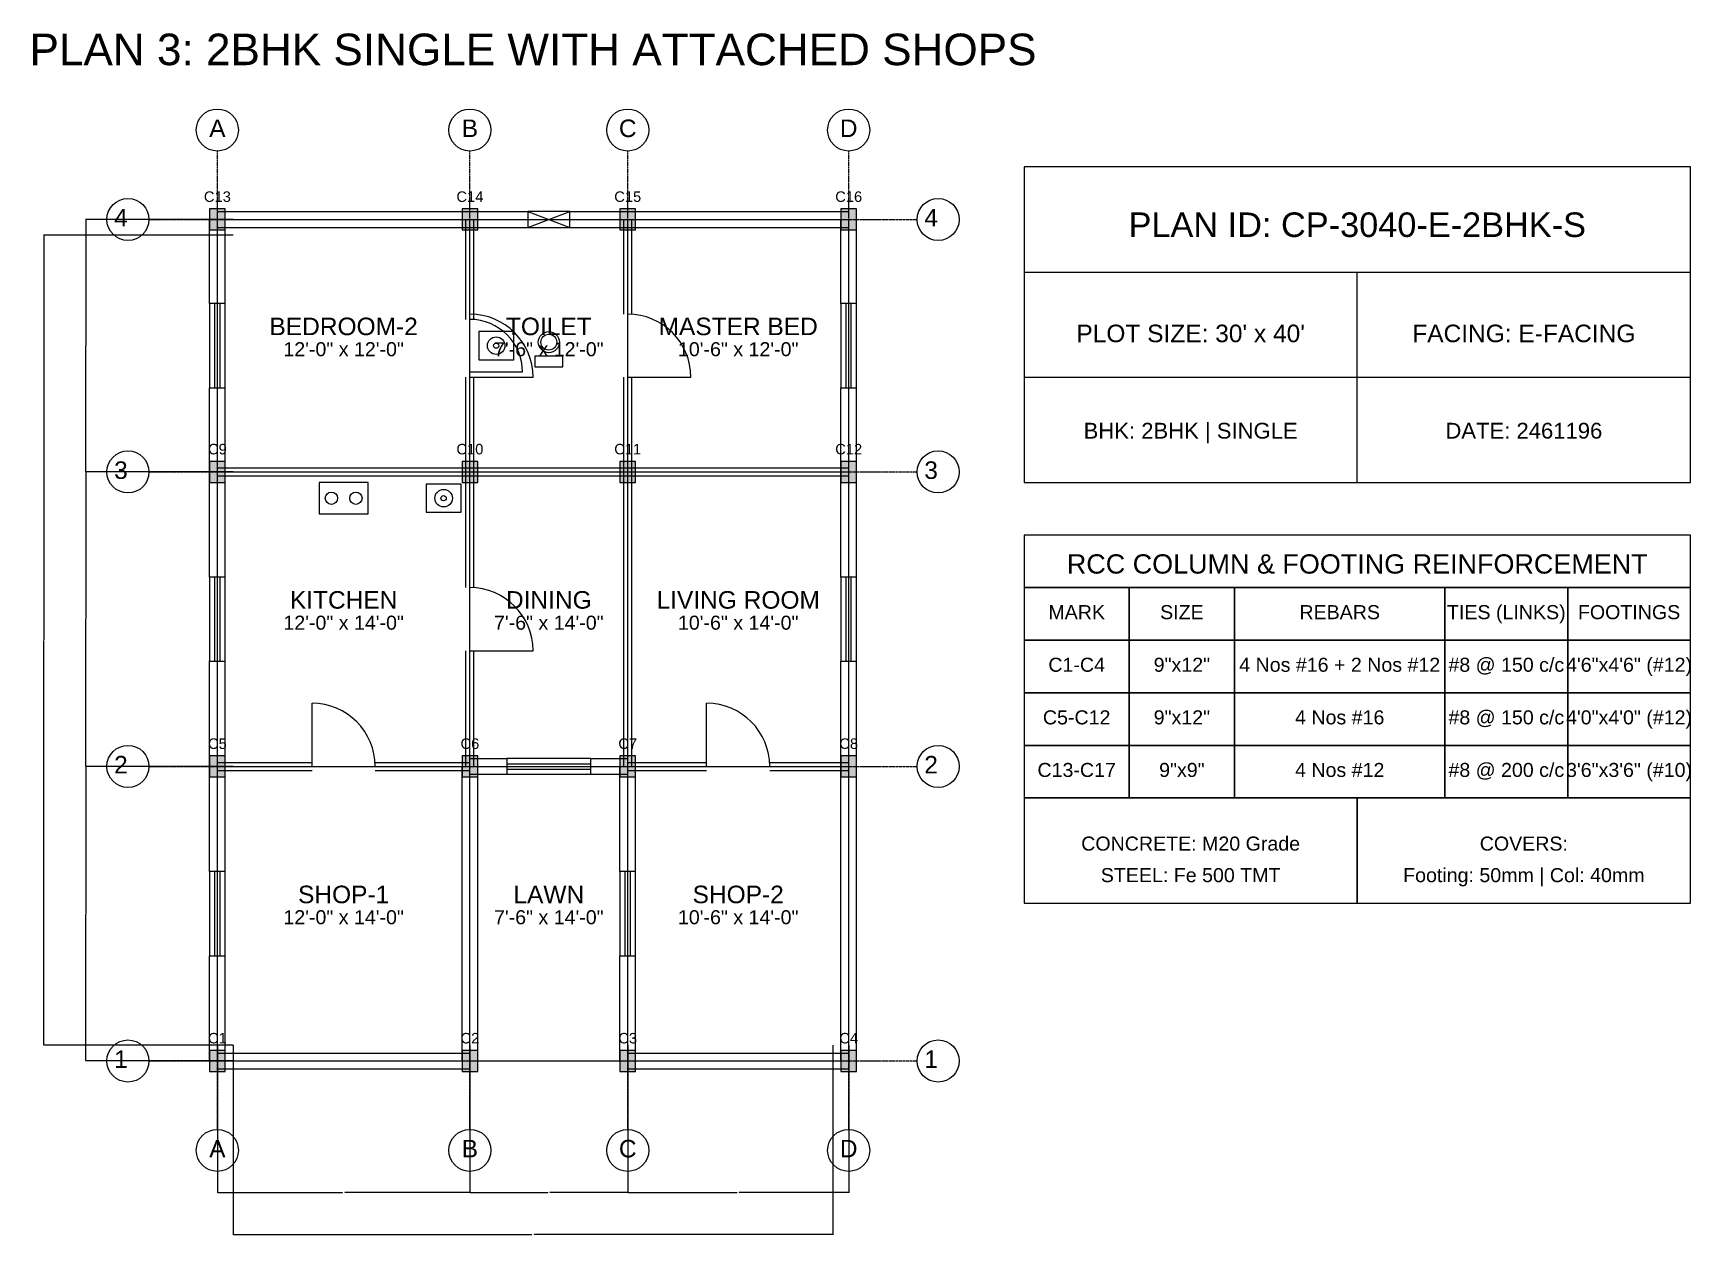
# Model space of a CAD drawing. Header units: inches. Extents: x -134 to 23580, y -99 to 23207.
# Drawn here: x 4895 to 5840, y -99 to 586 of the extents above; entities that cross this region are included whole.
import ezdxf
from ezdxf.enums import TextEntityAlignment as Align

# ---------------------------------------------------------------- set-up
doc = ezdxf.new("R2010")
doc.units = ezdxf.units.IN
doc.header["$MEASUREMENT"] = 0
doc.linetypes.add('CENTER', pattern=[2, 1.25, -0.25, 0.25, -0.25])
for name, color, linetype in [('A-COL-HATCH', 251, 'Continuous'), ('A-COLUMN', 1, 'Continuous'), ('A-DIM', 5, 'Continuous'), ('A-DOOR', 30, 'Continuous'), ('A-FIXTURE', 8, 'Continuous'), ('A-TEXT', 2, 'Continuous'), ('A-WALL-EXT', 7, 'Continuous'), ('A-WALL-INT', 9, 'Continuous'), ('A-WINDOW', 4, 'Continuous'), ('S-BEAM-FRAMING', 2, 'Continuous'), ('S-BUBBLE', 4, 'Continuous'), ('S-GRID-CENTER', 8, 'CENTER'), ('S-TABLE', 7, 'Continuous'), ('S-TEXT', 3, 'Continuous')]:
    doc.layers.add(name, color=color, linetype=linetype)
doc.styles.get("Standard").update_dxf_attribs({"font": 'arial.ttf'})
doc.dimstyles.get("Standard").update_dxf_attribs({"dimtxt": 0.18, "dimasz": 0.18, "dimexe": 0.18, "dimexo": 0.0625, "dimgap": 0.09, "dimtad": 0, "dimtih": 1, "dimtoh": 1, "dimdec": 4, "dimzin": 0, "dimdsep": 46, "dimtxsty": 'Standard', "dimcen": 0.09, "dimadec": 0, "dimazin": 0, "dimtfac": 1, "dimtdec": 4, "dimtofl": 0, "dimtmove": 0, "dimatfit": 3, "dimfxl": 1, "dimtolj": 1, "dimtzin": 0, "dimarcsym": 0})

msp = doc.modelspace()

# ---------------------------------------------------------------- texts
at = {"layer": 'A-TEXT'}
for s, height, p in [('PLAN 3: 2BHK SINGLE WITH ATTACHED SHOPS', 18, (5180, 568)), ('C13', 6, (5000, 490)), ('C14', 6, (5144, 490)), ('C15', 6, (5234, 490)), ('C16', 6, (5360, 490)), ('PLAN ID: CP-3040-E-2BHK-S', 14, (5650, 470)), ('BEDROOM-2', 10, (5072, 414)), ('TOILET', 10, (5189, 414)), ('MASTER BED', 10, (5297, 414)), ("PLOT SIZE: 30' x 40'", 10, (5555, 410)), ('FACING: E-FACING', 10, (5745, 410)), ('12\'-0" x 12\'-0"', 8, (5072, 402)), ('7\'-6" x 12\'-0"', 8, (5189, 402)), ('10\'-6" x 12\'-0"', 8, (5297, 402)), ('BHK: 2BHK | SINGLE', 9, (5555, 355)), ('DATE: 2461196', 9, (5745, 355)), ('C9', 6, (5000, 346)), ('C10', 6, (5144, 346)), ('C11', 6, (5234, 346)), ('C12', 6, (5360, 346)), ('KITCHEN', 10, (5072, 258)), ('DINING', 10, (5189, 258)), ('LIVING ROOM', 10, (5297, 258)), ('12\'-0" x 14\'-0"', 8, (5072, 246)), ('7\'-6" x 14\'-0"', 8, (5189, 246)), ('10\'-6" x 14\'-0"', 8, (5297, 246)), ('C5', 6, (5000, 178)), ('C6', 6, (5144, 178)), ('C7', 6, (5234, 178)), ('C8', 6, (5360, 178)), ('SHOP-1', 10, (5072, 90)), ('LAWN', 10, (5189, 90)), ('SHOP-2', 10, (5297, 90)), ('12\'-0" x 14\'-0"', 8, (5072, 78)), ('7\'-6" x 14\'-0"', 8, (5189, 78)), ('10\'-6" x 14\'-0"', 8, (5297, 78)), ('C1', 6, (5000, 10)), ('C2', 6, (5144, 10)), ('C3', 6, (5234, 10)), ('C4', 6, (5360, 10))]:
    msp.add_text(s, height=height, dxfattribs=at).set_placement(p, align=Align.CENTER)
at = {"layer": 'S-TEXT'}
for s, height, p in [('A', 10, (5000, 527)), ('B', 10, (5144, 527)), ('C', 10, (5234, 527)), ('D', 10, (5360, 527)), ('4', 10, (4945, 476)), ('4', 10, (5407, 476)), ('3', 10, (4945, 332)), ('3', 10, (5407, 332)), ('RCC COLUMN & FOOTING REINFORCEMENT', 11, (5650, 278)), ('MARK', 8, (5490, 252)), ('SIZE', 8, (5550, 252)), ('REBARS', 8, (5640, 252)), ('TIES (LINKS)', 8, (5735, 252)), ('FOOTINGS', 8, (5805, 252)), ('C1-C4', 8, (5490, 222)), ('9"x12"', 8, (5550, 222)), ('4 Nos #16 + 2 Nos #12', 8, (5640, 222)), ('#8 @ 150 c/c', 8, (5735, 222)), ('4\'6"x4\'6" (#12)', 8, (5805, 222)), ('C5-C12', 8, (5490, 192)), ('9"x12"', 8, (5550, 192)), ('4 Nos #16', 8, (5640, 192)), ('#8 @ 150 c/c', 8, (5735, 192)), ('4\'0"x4\'0" (#12)', 8, (5805, 192)), ('2', 10, (4945, 164)), ('2', 10, (5407, 164)), ('#8 @ 200 c/c', 8, (5735, 162)), ('3\'6"x3\'6" (#10)', 8, (5805, 162)), ('C13-C17', 8, (5490, 162)), ('9"x9"', 8, (5550, 162)), ('4 Nos #12', 8, (5640, 162)), ('CONCRETE: M20 Grade', 8, (5555, 120)), ('COVERS:', 8, (5745, 120)), ('STEEL: Fe 500 TMT', 8, (5555, 102)), ('Footing: 50mm | Col: 40mm', 8, (5745, 102)), ('1', 10, (4945, -4)), ('1', 10, (5407, -4)), ('A', 10, (5000, -55)), ('B', 10, (5144, -55)), ('C', 10, (5234, -55)), ('D', 10, (5360, -55))]:
    msp.add_text(s, height=height, dxfattribs=at).set_placement(p, align=Align.CENTER)

# ---------------------------------------------------------------- blocks, each defined once
blk = doc.blocks.new('*D67')
at = {"layer": 'A-DIM', "color": 0, "lineweight": -2, "transparency": 16777216}
for p, q in [((5000, 8.94), (5000, -75.18)), ((5144, 8.94), (5144, -75.18)), ((5000.18, -75), (5071.41, -75)), ((5143.82, -75), (5072.59, -75))]:
    blk.add_line(p, q, dxfattribs=at)
at = {"layer": 'A-DIM', "color": 0, "transparency": 16777216}
for points in [[(5000.18, -74.97), (5000.18, -75.03), (5000, -75)], [(5143.82, -74.97), (5143.82, -75.03), (5144, -75)]]:
    blk.add_solid(points, dxfattribs=at)
at = {"layer": 'Defpoints', "color": 0, "transparency": 16777216}
for p in [(5000, 9), (5144, 9), (5144, -75)]:
    blk.add_point(p, dxfattribs=at)
at = {"layer": 'A-DIM', "color": 0, "transparency": 16777216, "insert": (5072, -75), "char_height": 0.18, "attachment_point": 5}
blk.add_mtext('\\A1;144.0000', dxfattribs=at)
blk = doc.blocks.new('*D68')
at = {"layer": 'A-DIM', "color": 0, "lineweight": -2, "transparency": 16777216}
for p, q in [((5144, 8.94), (5144, -75.18)), ((5234, 8.94), (5234, -75.18)), ((5144.18, -75), (5188.47, -75)), ((5233.82, -75), (5189.53, -75))]:
    blk.add_line(p, q, dxfattribs=at)
at = {"layer": 'A-DIM', "color": 0, "transparency": 16777216}
for points in [[(5144.18, -74.97), (5144.18, -75.03), (5144, -75)], [(5233.82, -74.97), (5233.82, -75.03), (5234, -75)]]:
    blk.add_solid(points, dxfattribs=at)
at = {"layer": 'Defpoints', "color": 0, "transparency": 16777216}
for p in [(5144, 9), (5234, 9), (5234, -75)]:
    blk.add_point(p, dxfattribs=at)
at = {"layer": 'A-DIM', "color": 0, "transparency": 16777216, "insert": (5189, -75), "char_height": 0.18, "attachment_point": 5}
blk.add_mtext('\\A1;90.0000', dxfattribs=at)
blk = doc.blocks.new('*D69')
at = {"layer": 'A-DIM', "color": 0, "lineweight": -2, "transparency": 16777216}
for p, q in [((5234, 8.94), (5234, -75.18)), ((5360, 8.94), (5360, -75.18)), ((5234.18, -75), (5296.41, -75)), ((5359.82, -75), (5297.59, -75))]:
    blk.add_line(p, q, dxfattribs=at)
at = {"layer": 'A-DIM', "color": 0, "transparency": 16777216}
for points in [[(5234.18, -74.97), (5234.18, -75.03), (5234, -75)], [(5359.82, -74.97), (5359.82, -75.03), (5360, -75)]]:
    blk.add_solid(points, dxfattribs=at)
at = {"layer": 'Defpoints', "color": 0, "transparency": 16777216}
for p in [(5234, 9), (5360, 9), (5360, -75)]:
    blk.add_point(p, dxfattribs=at)
at = {"layer": 'A-DIM', "color": 0, "transparency": 16777216, "insert": (5297, -75), "char_height": 0.18, "attachment_point": 5}
blk.add_mtext('\\A1;126.0000', dxfattribs=at)
blk = doc.blocks.new('*D70')
at = {"layer": 'A-DIM', "color": 0, "lineweight": -2, "transparency": 16777216}
for p, q in [((5009, 8.94), (5009, -99.18)), ((5351, 8.94), (5351, -99.18)), ((5009.18, -99), (5179.4, -99)), ((5350.82, -99), (5180.6, -99))]:
    blk.add_line(p, q, dxfattribs=at)
at = {"layer": 'A-DIM', "color": 0, "transparency": 16777216}
for points in [[(5009.18, -98.97), (5009.18, -99.03), (5009, -99)], [(5350.82, -98.97), (5350.82, -99.03), (5351, -99)]]:
    blk.add_solid(points, dxfattribs=at)
at = {"layer": 'Defpoints', "color": 0, "transparency": 16777216}
for p in [(5009, 9), (5351, 9), (5351, -99)]:
    blk.add_point(p, dxfattribs=at)
at = {"layer": 'A-DIM', "color": 0, "transparency": 16777216, "insert": (5180, -99), "char_height": 0.18, "attachment_point": 5}
blk.add_mtext('\\A1;342.0000', dxfattribs=at)
blk = doc.blocks.new('*D71')
at = {"layer": 'A-DIM', "color": 0, "lineweight": -2, "transparency": 16777216}
for p, q in [((5008.94, 168), (4924.82, 168)), ((4925, 167.82), (4925, 84.18)), ((4925, 0.18), (4925, 83.82)), ((5008.94, 0), (4924.82, 0))]:
    blk.add_line(p, q, dxfattribs=at)
at = {"layer": 'A-DIM', "color": 0, "transparency": 16777216}
for points in [[(4924.97, 167.82), (4925.03, 167.82), (4925, 168)], [(4924.97, 0.18), (4925.03, 0.18), (4925, 0)]]:
    blk.add_solid(points, dxfattribs=at)
at = {"layer": 'Defpoints', "color": 0, "transparency": 16777216}
for p in [(4925, 168), (5009, 168), (5009, 0)]:
    blk.add_point(p, dxfattribs=at)
at = {"layer": 'A-DIM', "color": 0, "transparency": 16777216, "insert": (4925, 84), "char_height": 0.18, "attachment_point": 5}
blk.add_mtext('\\A1;168.0000', dxfattribs=at)
blk = doc.blocks.new('*D72')
at = {"layer": 'A-DIM', "color": 0, "lineweight": -2, "transparency": 16777216}
for p, q in [((5008.94, 336), (4924.82, 336)), ((4925, 335.82), (4925, 252.18)), ((4925, 168.18), (4925, 251.82)), ((5008.94, 168), (4924.82, 168))]:
    blk.add_line(p, q, dxfattribs=at)
at = {"layer": 'A-DIM', "color": 0, "transparency": 16777216}
for points in [[(4924.97, 335.82), (4925.03, 335.82), (4925, 336)], [(4924.97, 168.18), (4925.03, 168.18), (4925, 168)]]:
    blk.add_solid(points, dxfattribs=at)
at = {"layer": 'Defpoints', "color": 0, "transparency": 16777216}
for p in [(4925, 336), (5009, 336), (5009, 168)]:
    blk.add_point(p, dxfattribs=at)
at = {"layer": 'A-DIM', "color": 0, "transparency": 16777216, "insert": (4925, 252), "char_height": 0.18, "attachment_point": 5}
blk.add_mtext('\\A1;168.0000', dxfattribs=at)
blk = doc.blocks.new('*D73')
at = {"layer": 'A-DIM', "color": 0, "lineweight": -2, "transparency": 16777216}
for p, q in [((5008.94, 480), (4924.82, 480)), ((4925, 479.82), (4925, 408.18)), ((4925, 336.18), (4925, 407.82)), ((5008.94, 336), (4924.82, 336))]:
    blk.add_line(p, q, dxfattribs=at)
at = {"layer": 'A-DIM', "color": 0, "transparency": 16777216}
for points in [[(4924.97, 479.82), (4925.03, 479.82), (4925, 480)], [(4924.97, 336.18), (4925.03, 336.18), (4925, 336)]]:
    blk.add_solid(points, dxfattribs=at)
at = {"layer": 'Defpoints', "color": 0, "transparency": 16777216}
for p in [(4925, 480), (5009, 480), (5009, 336)]:
    blk.add_point(p, dxfattribs=at)
at = {"layer": 'A-DIM', "color": 0, "transparency": 16777216, "insert": (4925, 408), "char_height": 0.18, "attachment_point": 5}
blk.add_mtext('\\A1;144.0000', dxfattribs=at)
blk = doc.blocks.new('*D74')
at = {"layer": 'A-DIM', "color": 0, "lineweight": -2, "transparency": 16777216}
for p, q in [((5008.94, 471), (4900.82, 471)), ((4901, 470.82), (4901, 240.18)), ((4901, 9.18), (4901, 239.82)), ((5008.94, 9), (4900.82, 9))]:
    blk.add_line(p, q, dxfattribs=at)
at = {"layer": 'A-DIM', "color": 0, "transparency": 16777216}
for points in [[(4900.97, 470.82), (4901.03, 470.82), (4901, 471)], [(4900.97, 9.18), (4901.03, 9.18), (4901, 9)]]:
    blk.add_solid(points, dxfattribs=at)
at = {"layer": 'Defpoints', "color": 0, "transparency": 16777216}
for p in [(4901, 471), (5009, 471), (5009, 9)]:
    blk.add_point(p, dxfattribs=at)
at = {"layer": 'A-DIM', "color": 0, "transparency": 16777216, "insert": (4901, 240), "char_height": 0.18, "attachment_point": 5}
blk.add_mtext('\\A1;462.0000', dxfattribs=at)

# ---------------------------------------------------------------- dimensions: what is measured, and where the dimension line sits
at = {"layer": 'A-DIM'}
for base, p1, p2, picture, middle in [((4925, 480), (5009, 336), (5009, 480), '*D73', (4925, 408)), ((4901, 471), (5009, 9), (5009, 471), '*D74', (4901, 240)), ((4925, 336), (5009, 168), (5009, 336), '*D72', (4925, 252)), ((4925, 168), (5009, 0), (5009, 168), '*D71', (4925, 84))]:
    dim = msp.add_linear_dim(base=base, p1=p1, p2=p2, angle=90, dimstyle='Standard', dxfattribs=at)
    dim.commit()
    dim.dimension.update_dxf_attribs({"geometry": picture, "text_midpoint": middle})
for base, p1, p2, picture, middle in [((5144, -75), (5000, 9), (5144, 9), '*D67', (5072, -75)), ((5351, -99), (5009, 9), (5351, 9), '*D70', (5180, -99)), ((5234, -75), (5144, 9), (5234, 9), '*D68', (5189, -75)), ((5360, -75), (5234, 9), (5360, 9), '*D69', (5297, -75))]:
    dim = msp.add_linear_dim(base=base, p1=p1, p2=p2, dimstyle='Standard', dxfattribs=at)
    dim.commit()
    dim.dimension.update_dxf_attribs({"geometry": picture, "text_midpoint": middle})

# ---------------------------------------------------------------- linework, layer by layer
at = {"layer": 'A-COL-HATCH'}
for points in [[(4995.5, 474), (5004.5, 474), (4995.5, 486), (5004.5, 486)], [(5139.5, 474), (5148.5, 474), (5139.5, 486), (5148.5, 486)], [(5229.5, 474), (5238.5, 474), (5229.5, 486), (5238.5, 486)], [(5355.5, 474), (5364.5, 474), (5355.5, 486), (5364.5, 486)], [(4995.5, 330), (5004.5, 330), (4995.5, 342), (5004.5, 342)], [(5139.5, 330), (5148.5, 330), (5139.5, 342), (5148.5, 342)], [(5229.5, 330), (5238.5, 330), (5229.5, 342), (5238.5, 342)], [(5355.5, 330), (5364.5, 330), (5355.5, 342), (5364.5, 342)], [(4995.5, 162), (5004.5, 162), (4995.5, 174), (5004.5, 174)], [(5139.5, 162), (5148.5, 162), (5139.5, 174), (5148.5, 174)], [(5229.5, 162), (5238.5, 162), (5229.5, 174), (5238.5, 174)], [(5355.5, 162), (5364.5, 162), (5355.5, 174), (5364.5, 174)], [(4995.5, -6), (5004.5, -6), (4995.5, 6), (5004.5, 6)], [(5139.5, -6), (5148.5, -6), (5139.5, 6), (5148.5, 6)], [(5229.5, -6), (5238.5, -6), (5229.5, 6), (5238.5, 6)], [(5355.5, -6), (5364.5, -6), (5355.5, 6), (5364.5, 6)]]:
    msp.add_solid(points, dxfattribs=at)
at = {"layer": 'A-COLUMN'}
for points in [[(4995.5, 474), (5004.5, 474), (5004.5, 486), (4995.5, 486)], [(5139.5, 474), (5148.5, 474), (5148.5, 486), (5139.5, 486)], [(5229.5, 474), (5238.5, 474), (5238.5, 486), (5229.5, 486)], [(5355.5, 474), (5364.5, 474), (5364.5, 486), (5355.5, 486)], [(4995.5, 330), (5004.5, 330), (5004.5, 342), (4995.5, 342)], [(5139.5, 330), (5148.5, 330), (5148.5, 342), (5139.5, 342)], [(5229.5, 330), (5238.5, 330), (5238.5, 342), (5229.5, 342)], [(5355.5, 330), (5364.5, 330), (5364.5, 342), (5355.5, 342)], [(4995.5, 162), (5004.5, 162), (5004.5, 174), (4995.5, 174)], [(5139.5, 162), (5148.5, 162), (5148.5, 174), (5139.5, 174)], [(5229.5, 162), (5238.5, 162), (5238.5, 174), (5229.5, 174)], [(5355.5, 162), (5364.5, 162), (5364.5, 174), (5355.5, 174)], [(4995.5, -6), (5004.5, -6), (5004.5, 6), (4995.5, 6)], [(5139.5, -6), (5148.5, -6), (5148.5, 6), (5139.5, 6)], [(5229.5, -6), (5238.5, -6), (5238.5, 6), (5229.5, 6)], [(5355.5, -6), (5364.5, -6), (5364.5, 6), (5355.5, 6)]]:
    msp.add_lwpolyline(points, close=True, dxfattribs=at)
at = {"layer": 'A-DOOR'}
for p, q in [((5144, 393), (5174, 393)), ((5144, 390), (5180, 390)), ((5234, 390), (5270, 390)), ((5144, 234), (5180, 234)), ((5054, 168), (5054, 204)), ((5279, 168), (5279, 204))]:
    msp.add_line(p, q, dxfattribs=at)
for centre, radius in [((5144, 390), 36), ((5234, 390), 36), ((5144, 393), 30), ((5144, 234), 36), ((5054, 168), 36), ((5279, 168), 36)]:
    msp.add_arc(centre, radius, 0, 90, dxfattribs=at)
at = {"layer": 'A-FIXTURE'}
for points in [[(5149, 400), (5169, 400), (5169, 416), (5149, 416)], [(5181, 396), (5197, 396), (5197, 402), (5181, 402)], [(5058, 312), (5086, 312), (5086, 330), (5058, 330)], [(5119, 313), (5139, 313), (5139, 329), (5119, 329)]]:
    msp.add_lwpolyline(points, close=True, dxfattribs=at)
for centre, radius in [((5189, 410), 6), ((5159, 408), 5), ((5159, 408), 1.5), ((5189, 410), 4.5), ((5065, 321), 3.5), ((5079, 321), 3.5), ((5129, 321), 5), ((5129, 321), 1.5)]:
    msp.add_circle(centre, radius, dxfattribs=at)
at = {"layer": 'A-WALL-EXT'}
for p, q in [((5000, 484.5), (5144, 484.5)), ((5144, 484.5), (5177, 484.5)), ((5201, 484.5), (5234, 484.5)), ((5234, 484.5), (5360, 484.5)), ((4995.5, 432), (4995.5, 480)), ((5000, 475.5), (5144, 475.5)), ((5004.5, 432), (5004.5, 480)), ((5144, 475.5), (5177, 475.5)), ((5201, 475.5), (5234, 475.5)), ((5234, 475.5), (5360, 475.5)), ((5355.5, 432), (5355.5, 480)), ((5364.5, 432), (5364.5, 480)), ((5460, 450), (5840, 450)), ((5650, 330), (5650, 450)), ((5460, 390), (5840, 390)), ((4995.5, 336), (4995.5, 384)), ((5004.5, 336), (5004.5, 384)), ((5355.5, 336), (5355.5, 384)), ((5364.5, 336), (5364.5, 384)), ((4995.5, 276), (4995.5, 336)), ((5004.5, 276), (5004.5, 336)), ((5355.5, 276), (5355.5, 336)), ((5364.5, 276), (5364.5, 336)), ((4995.5, 168), (4995.5, 228)), ((5004.5, 168), (5004.5, 228)), ((5355.5, 168), (5355.5, 228)), ((5364.5, 168), (5364.5, 228)), ((5144, 172.5), (5165, 172.5)), ((5213, 172.5), (5234, 172.5)), ((4995.5, 108), (4995.5, 168)), ((5004.5, 108), (5004.5, 168)), ((5139.5, 0), (5139.5, 168)), ((5144, 163.5), (5165, 163.5)), ((5148.5, 0), (5148.5, 168)), ((5213, 163.5), (5234, 163.5)), ((5229.5, 108), (5229.5, 168)), ((5238.5, 108), (5238.5, 168)), ((5355.5, 0), (5355.5, 168)), ((5364.5, 0), (5364.5, 168)), ((4995.5, 0), (4995.5, 60)), ((5004.5, 0), (5004.5, 60)), ((5229.5, 0), (5229.5, 60)), ((5238.5, 0), (5238.5, 60)), ((5000, 4.5), (5144, 4.5)), ((5234, 4.5), (5360, 4.5)), ((5000, -4.5), (5144, -4.5)), ((5234, -4.5), (5360, -4.5))]:
    msp.add_line(p, q, dxfattribs=at)
msp.add_lwpolyline([(5460, 330), (5840, 330), (5840, 510), (5460, 510)], close=True, dxfattribs=at)
at = {"layer": 'A-WALL-INT'}
for p, q in [((5141.75, 423), (5141.75, 480)), ((5146.25, 423), (5146.25, 480)), ((5231.75, 426), (5231.75, 480)), ((5236.25, 426), (5236.25, 480)), ((5141.75, 336), (5141.75, 390)), ((5146.25, 336), (5146.25, 390)), ((5231.75, 336), (5231.75, 390)), ((5236.25, 336), (5236.25, 390)), ((5000, 338.25), (5144, 338.25)), ((5000, 333.75), (5144, 333.75)), ((5141.75, 270), (5141.75, 336)), ((5144, 338.25), (5234, 338.25)), ((5144, 333.75), (5234, 333.75)), ((5146.25, 270), (5146.25, 336)), ((5231.75, 168), (5231.75, 336)), ((5234, 338.25), (5360, 338.25)), ((5234, 333.75), (5360, 333.75)), ((5236.25, 168), (5236.25, 336)), ((5141.75, 168), (5141.75, 234)), ((5146.25, 168), (5146.25, 234)), ((5000, 170.25), (5054, 170.25)), ((5090, 170.25), (5144, 170.25)), ((5234, 170.25), (5279, 170.25)), ((5315, 170.25), (5360, 170.25)), ((5000, 165.75), (5054, 165.75)), ((5090, 165.75), (5144, 165.75)), ((5234, 165.75), (5279, 165.75)), ((5315, 165.75), (5360, 165.75))]:
    msp.add_line(p, q, dxfattribs=at)
at = {"layer": 'A-WINDOW'}
for p, q in [((5177, 475.5), (5201, 484.5)), ((5177, 484.5), (5201, 475.5)), ((4998.5, 384), (4998.5, 432)), ((5001.5, 384), (5001.5, 432)), ((5358.5, 384), (5358.5, 432)), ((5361.5, 384), (5361.5, 432)), ((4998.5, 228), (4998.5, 276)), ((5001.5, 228), (5001.5, 276)), ((5358.5, 228), (5358.5, 276)), ((5361.5, 228), (5361.5, 276)), ((5165, 169.5), (5213, 169.5)), ((5165, 166.5), (5213, 166.5)), ((4998.5, 60), (4998.5, 108)), ((5001.5, 60), (5001.5, 108)), ((5232.5, 60), (5232.5, 108)), ((5235.5, 60), (5235.5, 108))]:
    msp.add_line(p, q, dxfattribs=at)
for points in [[(5177, 475.5), (5201, 475.5), (5201, 484.5), (5177, 484.5)], [(4995.5, 384), (5004.5, 384), (5004.5, 432), (4995.5, 432)], [(5355.5, 384), (5364.5, 384), (5364.5, 432), (5355.5, 432)], [(4995.5, 228), (5004.5, 228), (5004.5, 276), (4995.5, 276)], [(5355.5, 228), (5364.5, 228), (5364.5, 276), (5355.5, 276)], [(5165, 163.5), (5213, 163.5), (5213, 172.5), (5165, 172.5)], [(4995.5, 60), (5004.5, 60), (5004.5, 108), (4995.5, 108)], [(5229.5, 60), (5238.5, 60), (5238.5, 108), (5229.5, 108)]]:
    msp.add_lwpolyline(points, close=True, dxfattribs=at)
at = {"layer": 'S-BEAM-FRAMING'}
for p, q in [((5000, 0), (5000, 480)), ((5000, 480), (5360, 480)), ((5144, 0), (5144, 480)), ((5234, 0), (5234, 480)), ((5360, 0), (5360, 480)), ((5000, 336), (5360, 336)), ((5000, 168), (5360, 168)), ((5000, 0), (5360, 0))]:
    msp.add_line(p, q, dxfattribs=at)
at = {"layer": 'S-BUBBLE'}
for centre in [(5000, 531), (5144, 531), (5234, 531), (5360, 531), (4949, 480), (5411, 480), (4949, 336), (5411, 336), (4949, 168), (5411, 168), (4949, 0), (5411, 0), (5000, -51), (5144, -51), (5234, -51), (5360, -51)]:
    msp.add_circle(centre, 12, dxfattribs=at)
at = {"layer": 'S-GRID-CENTER'}
for p, q in [((5000, -39), (5000, 519)), ((5144, -39), (5144, 519)), ((5234, -39), (5234, 519)), ((5360, -39), (5360, 519)), ((4961, 480), (5399, 480)), ((4961, 336), (5399, 336)), ((4961, 168), (5399, 168)), ((4961, 0), (5399, 0))]:
    msp.add_line(p, q, dxfattribs=at)
at = {"layer": 'S-TABLE'}
for points in [[(5460, 270), (5840, 270), (5840, 300), (5460, 300)], [(5460, 240), (5520, 240), (5520, 270), (5460, 270)], [(5520, 240), (5580, 240), (5580, 270), (5520, 270)], [(5580, 240), (5700, 240), (5700, 270), (5580, 270)], [(5700, 240), (5770, 240), (5770, 270), (5700, 270)], [(5770, 240), (5840, 240), (5840, 270), (5770, 270)], [(5460, 210), (5520, 210), (5520, 240), (5460, 240)], [(5520, 210), (5580, 210), (5580, 240), (5520, 240)], [(5580, 210), (5700, 210), (5700, 240), (5580, 240)], [(5700, 210), (5770, 210), (5770, 240), (5700, 240)], [(5770, 210), (5840, 210), (5840, 240), (5770, 240)], [(5460, 180), (5520, 180), (5520, 210), (5460, 210)], [(5520, 180), (5580, 180), (5580, 210), (5520, 210)], [(5580, 180), (5700, 180), (5700, 210), (5580, 210)], [(5700, 180), (5770, 180), (5770, 210), (5700, 210)], [(5770, 180), (5840, 180), (5840, 210), (5770, 210)], [(5460, 150), (5520, 150), (5520, 180), (5460, 180)], [(5520, 150), (5580, 150), (5580, 180), (5520, 180)], [(5580, 150), (5700, 150), (5700, 180), (5580, 180)], [(5700, 150), (5770, 150), (5770, 180), (5700, 180)], [(5770, 150), (5840, 150), (5840, 180), (5770, 180)], [(5460, 90), (5650, 90), (5650, 150), (5460, 150)], [(5650, 90), (5840, 90), (5840, 150), (5650, 150)]]:
    msp.add_lwpolyline(points, close=True, dxfattribs=at)

msp.set_redraw_order([(e.dxf.handle, doc.entitydb.next_handle()) for e in msp.query("TEXT MTEXT ATTDEF DIMENSION ARC_DIMENSION")])  # texts and dimensions are drawn at this point

doc.saveas('drawing.dxf')
